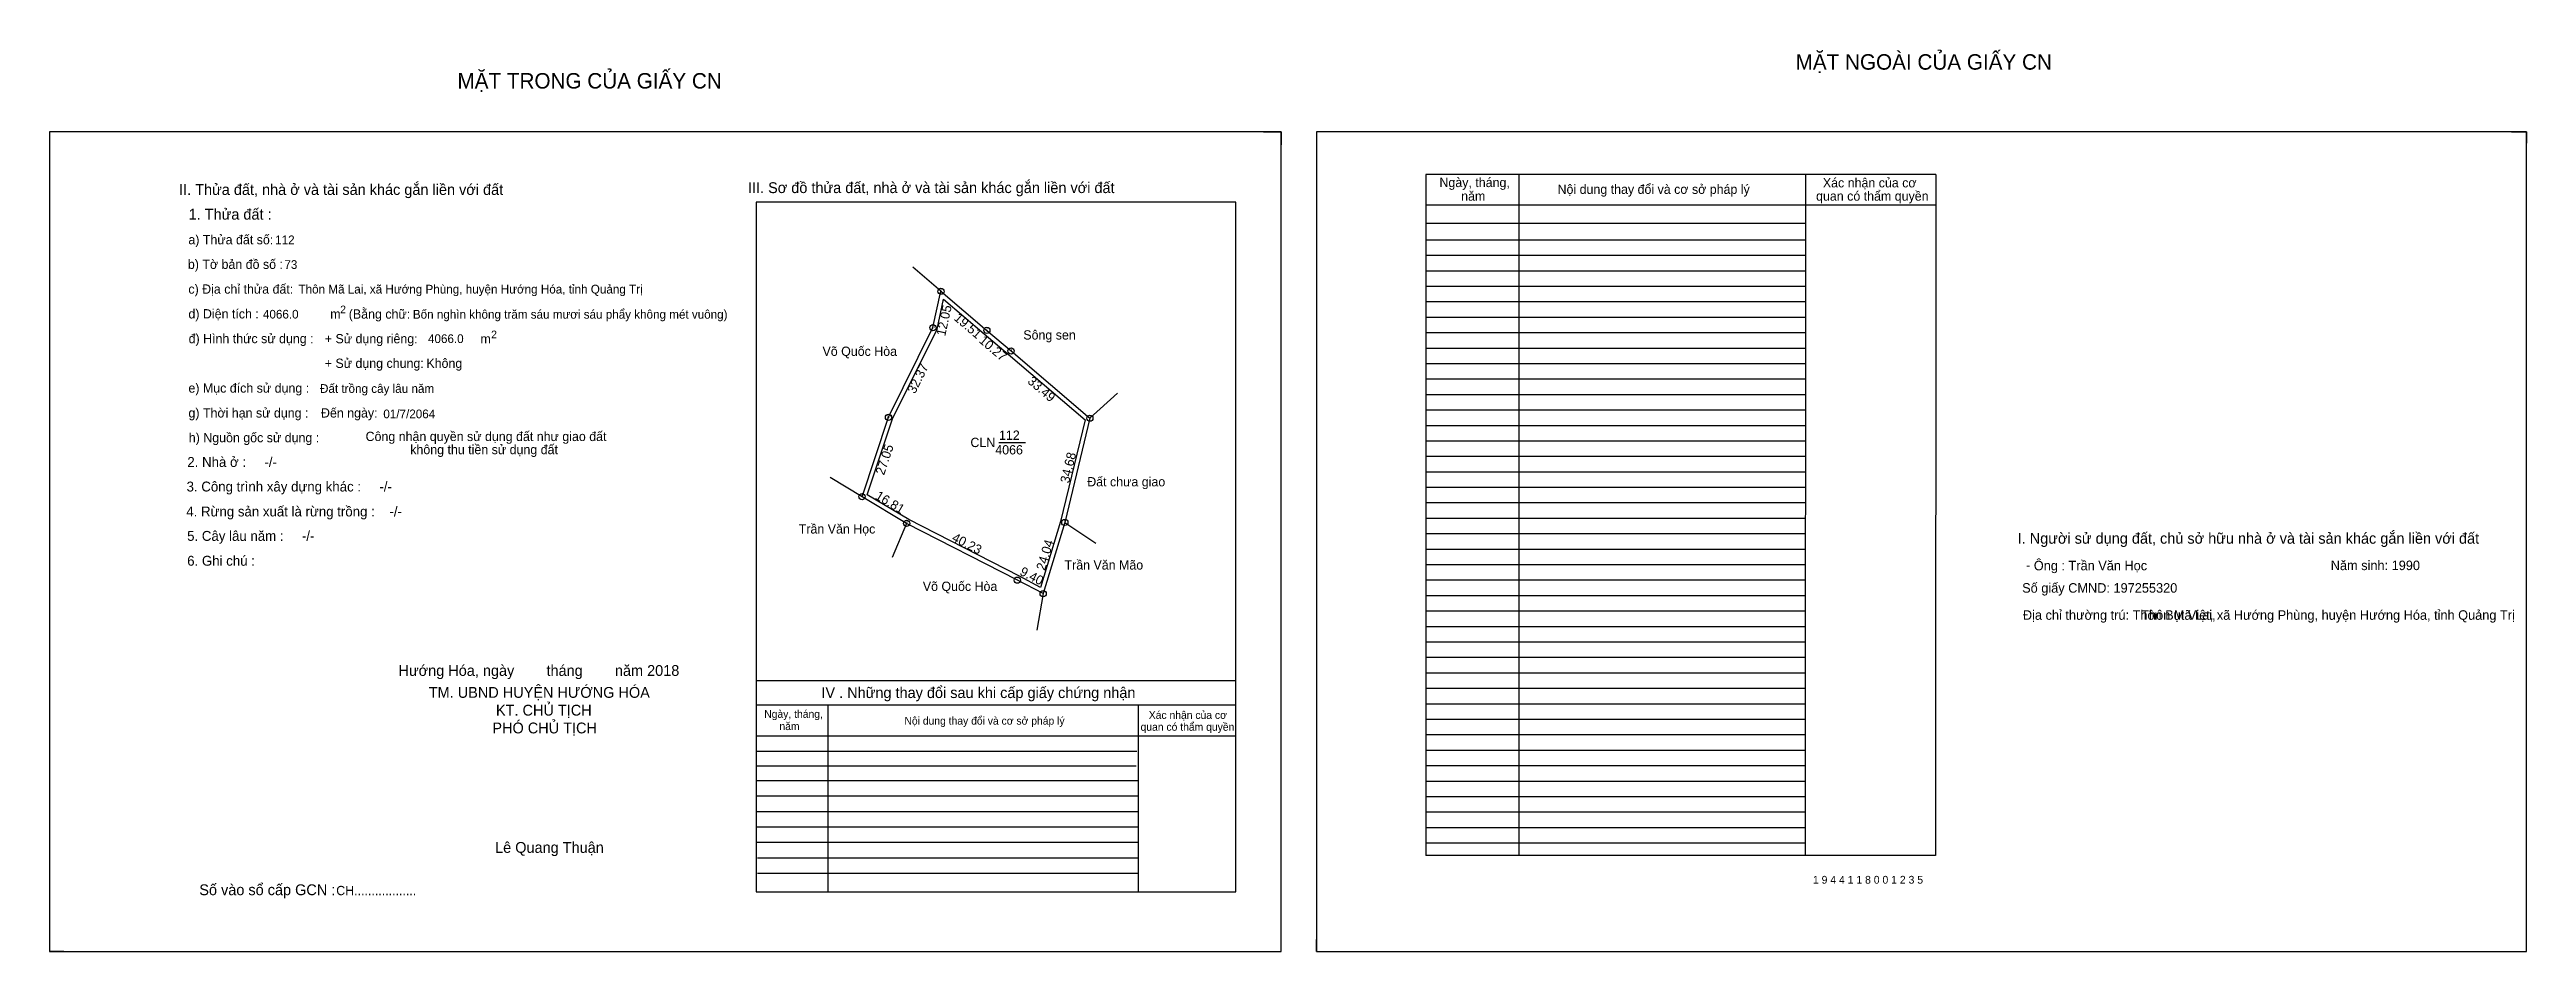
# Model space of a CAD drawing. Extents: x 534702 to 536164, y 1846662 to 1846982.
# Drawn here: x 534702 to 535503, y 1846690 to 1846982 of the extents above; entities that cross this region are included whole.
import ezdxf

# ---------------------------------------------------------------- set-up
doc = ezdxf.new("R2010")
doc.units = 0
for name, color, linetype in [('Default', 7, 'Continuous'), ('Level 10', 7, 'Continuous'), ('Level 11', 7, 'Continuous'), ('Level 13', 7, 'Continuous'), ('Level 27', 7, 'Continuous'), ('Level 4', 7, 'Continuous'), ('Level 49', 7, 'Continuous'), ('Level 55', 7, 'Continuous'), ('Level 6', 7, 'Continuous'), ('Level 60', 7, 'Continuous'), ('Level 7', 7, 'Continuous'), ('Level 8', 7, 'Continuous'), ('Level 9', 7, 'Continuous')]:
    doc.layers.add(name, color=color, linetype=linetype)

msp = doc.modelspace()

# ---------------------------------------------------------------- texts
at = {"layer": 'Default'}
for s, p in [('e) Mục đích sử dụng :', (534746.82, 1846870.97)), ('g) Thời hạn sử dụng :', (534746.84, 1846862.93)), ('Đến ngày:', (534789.67, 1846862.93)), ('h) Nguồn gốc sử dụng :', (534746.94, 1846854.93)), ('Công nhận quyền sử dụng đất như giao đất', (534804.09, 1846855.33)), ('không thu tiền sử dụng đất', (534818.52, 1846851.08))]:
    msp.add_text(s, height=3, dxfattribs=at).set_placement(p)
at = {"layer": 'Level 13'}
for s, p in [('CLN', (534999.59, 1846853.38)), ('112', (535008.83, 1846855.72)), ('4066', (535007.62, 1846851))]:
    msp.add_text(s, height=3, dxfattribs=at).set_placement(p)
at = {"layer": 'Level 4'}
msp.add_text('Thôn Mã Lai,', height=3.08, dxfattribs=at).set_placement((535378.02, 1846797.54))
at = {"layer": 'Level 49'}
for s, rotation, p in [('12.05', 77.68269, (534991.43, 1846889.11)), ('19.51', 319.55157, (534994.02, 1846894.71)), ('10.27', 319.58021, (535002.11, 1846887.45)), ('32.37', 63.62493, (534981.69, 1846870.42)), ('33.49', 319.5416, (535017.81, 1846874.27)), ('27.05', 71.57175, (534971.66, 1846844.12)), ('34.68', 76.4927, (535031.46, 1846841.51)), ('16.81', 329.07132, (534968.54, 1846836.82)), ('40.23', 332.86169, (534993.33, 1846823.14)), ('24.04', 73.07249, (535023.64, 1846813.27)), ('9.40', 332.42604, (535015.27, 1846812.19))]:
    msp.add_text(s, height=3, rotation=rotation, dxfattribs=at).set_placement(p)
at = {"layer": 'Level 55'}
for s, height, p in [('1', 0.8, (534989.83, 1846903.77)), ('28', 0.22, (534989.9, 1846903.55)), ('28', 0.22, (534989.9, 1846903.55)), ('0', 0.22, (534989.98, 1846903.55)), ('0', 0.22, (534989.98, 1846903.55)), ('11', 0.8, (534986.96, 1846892)), ('28', 0.22, (534987.33, 1846891.78)), ('28', 0.22, (534987.33, 1846891.78)), ('2', 0.8, (535004.63, 1846891.11)), ('0', 0.22, (535004.83, 1846890.89)), ('0', 0.22, (535004.83, 1846890.89)), ('3', 0.8, (535012.48, 1846884.45)), ('0', 0.22, (535012.65, 1846884.23)), ('0', 0.22, (535012.65, 1846884.23)), ('10', 0.8, (534972.53, 1846863)), ('28', 0.22, (534972.95, 1846862.78)), ('28', 0.22, (534972.95, 1846862.78)), ('4', 0.8, (535037.93, 1846862.72)), ('0', 0.22, (535038.13, 1846862.5)), ('0', 0.22, (535038.13, 1846862.5)), ('9', 0.8, (534964.28, 1846837.34)), ('113', 0.22, (534964.32, 1846837.12)), ('28', 0.22, (534964.4, 1846837.12)), ('28', 0.22, (534964.4, 1846837.12)), ('8', 0.8, (534978.71, 1846828.7)), ('113', 0.22, (534978.74, 1846828.48)), ('43', 0.22, (534978.82, 1846828.48)), ('307', 0.22, (535029.87, 1846828.78)), ('5', 0.8, (535029.85, 1846829)), ('7', 0.8, (535014.5, 1846810.35)), ('43', 0.22, (535014.62, 1846810.13)), ('6', 0.8, (535022.83, 1846806)), ('307', 0.22, (535022.87, 1846805.78)), ('43', 0.22, (535022.95, 1846805.78))]:
    msp.add_text(s, height=height, dxfattribs=at).set_placement(p)
at = {"layer": 'Level 6'}
for s, height, p in [('112', 2.816, (534774.87, 1846918.97)), ('73', 2.816, (534777.84, 1846910.98)), ('Thôn Mã Lai, xã Hướng Phùng, huyện Hướng Hóa, tỉnh Quảng Trị', 2.82, (534782.4, 1846903.03)), ('4066.0', 2.816, (534770.91, 1846894.93)), ('Bốn nghìn không trăm sáu mươi sáu phẩy không mét vuông)', 2.816, (534819.37, 1846894.9)), ('4066.0', 2.816, (534824.26, 1846887.02)), ('Đất trồng cây lâu năm', 2.82, (534789.36, 1846870.9)), ('01/7/2064', 2.82, (534809.82, 1846862.69)), ('Ông : Trần Văn Học', 3.08, (535343.3, 1846813.53)), ('Năm sinh: 1990', 3.08, (535439.27, 1846813.6)), ('Số giấy CMND: 197255320', 3.08, (535339.53, 1846806.3)), ('Địa chỉ thường trú: Thôn Bụt Việt, xã Hướng Phùng, huyện Hướng Hóa, tỉnh Quảng Trị', 3.08, (535339.77, 1846797.54)), (' 1 9 4 4 1 1 8 0 0 1 2 3 5', 2.52, (535270.96, 1846712.22))]:
    msp.add_text(s, height=height, dxfattribs=at).set_placement(p)
at = {"layer": 'Level 60'}
for s, p in [('Sông sen', (535016.68, 1846888.14)), ('Võ Quốc Hòa', (534951.78, 1846882.86)), ('Đất chưa giao', (535037.34, 1846840.68)), ('Trần Văn Học', (534944.1, 1846825.42)), ('Trần Văn Mão', (535030, 1846813.77)), ('Võ Quốc Hòa', (534984.2, 1846806.87))]:
    msp.add_text(s, height=3, dxfattribs=at).set_placement(p)
at = {"layer": 'Level 7'}
for s, height, p in [('MẶT NGOÀI CỦA GIẤY CN', 4.9998, (535266.31, 1846975.4)), ('MẶT TRONG CỦA GIẤY CN', 4.9998, (534833.78, 1846969.3)), ('II. Thửa đất, nhà ở và tài sản khác gắn liền với đất', 3.4998, (534743.81, 1846934.9)), ('III. Sơ đồ thửa đất, nhà ở và tài sản khác gắn liền với đất', 3.4998, (534927.69, 1846935.5)), ('Ngày, tháng,', 3, (535151.19, 1846937.44)), ('năm', 3, (535158.2, 1846933.04)), ('Nội dung thay đổi và cơ sở pháp lý', 3, (535189.36, 1846935.24)), (' quan có thẩm quyền', 3, (535271.81, 1846933.04)), ('Xác nhận của cơ', 3, (535275.11, 1846937.34)), ('1. Thửa đất :', 3.4998, (534746.89, 1846926.91)), ('a) Thửa đất số:', 3, (534746.81, 1846918.94)), ('b) Tờ bản đồ số :', 3, (534746.65, 1846910.98)), ('c) Địa chỉ thửa đất:', 3, (534746.81, 1846902.97)), ('d) Diện tích :', 3, (534746.83, 1846894.97)), ('m', 3, (534792.66, 1846894.91)), ('2', 2.5, (534795.89, 1846896.62)), ('(Bằng chữ:', 3, (534798.65, 1846894.9)), ('đ) Hình thức sử dụng :', 3, (534746.89, 1846886.96)), ('+ Sử dụng riêng:', 3, (534790.9, 1846886.93)), ('m', 3, (534841.21, 1846886.88)), ('2', 2.5, (534844.68, 1846888.54)), ('+ Sử dụng chung:', 3, (534790.88, 1846878.98)), ('Không', 3, (534823.74, 1846878.98)), ('2. Nhà ở :     -/-', 3.1998, (534746.47, 1846846.96)), ('3. Công trình xây dựng khác :     -/-', 3.1998, (534746.23, 1846839.02)), ('4. Rừng sản xuất là rừng trồng :    -/-', 3.1998, (534746.14, 1846830.96)), ('5. Cây lâu năm :     -/-', 3.1998, (534746.41, 1846823.06)), ('I. Người sử dụng đất, chủ sở hữu nhà ở và tài sản khác gắn liền với đất', 3.4998, (535338.08, 1846822.13)), ('6. Ghi chú :', 3.1998, (534746.43, 1846815.02)), ('-', 3.2, (535340.76, 1846813.63)), ('Hướng Hóa, ngày        tháng        năm 2018', 3.5, (534814.73, 1846779.4)), ('TM. UBND HUYỆN HƯỚNG HÓA', 3.5, (534824.51, 1846772.31)), ('IV . Những thay đổi sau khi cấp giấy chứng nhận', 3.4998, (534951.43, 1846772.24)), ('KT. CHỦ TỊCH', 3.5, (534846.23, 1846766.56)), ('Ngày, tháng,', 2.5, (534932.94, 1846765.84)), ('Xác nhận của cơ', 2.5, (535057.24, 1846765.5)), ('PHÓ CHỦ TỊCH', 3.5, (534845.07, 1846760.81)), ('năm', 2.5, (534937.85, 1846761.88)), ('Nội dung thay đổi và cơ sở pháp lý', 2.5, (534978.25, 1846763.64)), (' quan có thẩm quyền', 2.5, (535053.65, 1846761.66)), ('Lê Quang Thuận', 3.5, (534845.95, 1846722.19)), ('Số vào sổ cấp GCN :', 3.4998, (534750.34, 1846708.5)), ('CH..................', 3, (534794.6, 1846708.5))]:
    msp.add_text(s, height=height, dxfattribs=at).set_placement(p)

# ---------------------------------------------------------------- linework, layer by layer
at = {"layer": 'Level 10'}
for p, q in [((535094.33, 1846955.3), (535100.01, 1846955.3)), ((535100.01, 1846955.3), (535100.01, 1846951.1)), ((535497.73, 1846955.3), (535502.53, 1846955.3)), ((535502.53, 1846955.3), (535502.53, 1846951.6)), ((534990.05, 1846903.77), (535004.9, 1846891.11)), ((534701.93, 1846694.2), (534701.93, 1846690.3)), ((534706.53, 1846690.3), (534701.93, 1846690.3)), ((535111.41, 1846690.3), (535111.41, 1846694.2)), ((535111.41, 1846690.3), (535114.93, 1846690.3))]:
    msp.add_line(p, q, dxfattribs=at)
for points in [[(534701.93, 1846690.3), (535100.01, 1846690.3), (535100.01, 1846955.3), (534701.93, 1846955.3)], [(535111.41, 1846690.3), (535502.53, 1846690.3), (535502.53, 1846955.3), (535111.41, 1846955.3)], [(535030.1, 1846829), (535023.1, 1846806), (535014.77, 1846810.35), (534978.97, 1846828.7), (534964.55, 1846837.34), (534973.1, 1846863), (534987.48, 1846892), (534990.05, 1846903.77), (535004.9, 1846891.11), (535012.72, 1846884.45), (535038.2, 1846862.72)], [(535028.75, 1846829.37), (535022.26, 1846808.02), (535015.42, 1846811.59), (534979.65, 1846829.92), (534966.24, 1846837.96), (534974.4, 1846862.47), (534988.81, 1846891.53), (534990.92, 1846901.19), (535004, 1846890.04), (535011.81, 1846883.38), (535036.64, 1846862.21)]]:
    msp.add_lwpolyline(points, close=True, dxfattribs=at)
at = {"layer": 'Level 11'}
for centre in [(534990.05, 1846903.77), (534987.48, 1846892), (535004.9, 1846891.11), (535012.72, 1846884.45), (534973.1, 1846863), (535038.2, 1846862.72), (534964.55, 1846837.34), (534978.97, 1846828.7), (535030.1, 1846829), (535030.1, 1846829), (535014.77, 1846810.35), (535023.1, 1846806)]:
    msp.add_circle(centre, 1, dxfattribs=at)
at = {"layer": 'Level 27'}
for p, q in [((534990.05, 1846903.77), (534980.92, 1846911.56)), ((535038.2, 1846862.72), (535047.11, 1846870.76)), ((534964.55, 1846837.34), (534954.26, 1846843.5)), ((534978.97, 1846828.7), (534974.29, 1846817.65)), ((535030.1, 1846829), (535040.09, 1846822.34)), ((535023.1, 1846806), (535021.02, 1846794.18))]:
    msp.add_line(p, q, dxfattribs=at)
at = {"layer": 'Level 7'}
for p, q in [((535269.41, 1846920.3), (535146.81, 1846920.3)), ((535269.41, 1846915.3), (535146.81, 1846915.3)), ((535269.41, 1846910.3), (535146.81, 1846910.3)), ((535269.41, 1846905.3), (535146.81, 1846905.3)), ((535269.41, 1846900.3), (535146.81, 1846900.3)), ((535269.41, 1846895.3), (535146.81, 1846895.3)), ((535269.41, 1846890.3), (535146.81, 1846890.3)), ((535269.41, 1846885.3), (535146.81, 1846885.3)), ((535269.41, 1846880.3), (535146.81, 1846880.3)), ((535269.41, 1846875.3), (535146.81, 1846875.3)), ((535269.41, 1846870.3), (535146.81, 1846870.3)), ((535269.41, 1846865.3), (535146.81, 1846865.3)), ((535269.41, 1846860.3), (535146.81, 1846860.3)), ((535269.41, 1846855.3), (535146.81, 1846855.3)), ((535269.41, 1846850.3), (535146.81, 1846850.3)), ((535269.41, 1846845.3), (535146.81, 1846845.3)), ((535269.41, 1846840.3), (535146.81, 1846840.3)), ((535269.41, 1846835.3), (535146.81, 1846835.3)), ((535269.41, 1846830.3), (535146.81, 1846830.3)), ((535269.41, 1846825.3), (535146.81, 1846825.3)), ((535269.41, 1846820.3), (535146.81, 1846820.3)), ((535269.41, 1846815.3), (535146.81, 1846815.3)), ((535269.41, 1846810.3), (535146.81, 1846810.3)), ((535269.41, 1846805.3), (535146.81, 1846805.3)), ((535269.41, 1846800.3), (535146.81, 1846800.3)), ((535269.41, 1846795.3), (535146.81, 1846795.3)), ((535269.41, 1846790.3), (535146.81, 1846790.3)), ((535269.41, 1846785.3), (535146.81, 1846785.3)), ((535269.41, 1846780.3), (535146.81, 1846780.3)), ((535269.41, 1846775.3), (535146.81, 1846775.3)), ((535269.41, 1846770.3), (535146.81, 1846770.3)), ((535269.41, 1846765.3), (535146.81, 1846765.3)), ((535269.41, 1846760.3), (535146.81, 1846760.3)), ((535053.39, 1846754.96), (534930.33, 1846754.96)), ((535269.41, 1846755.3), (535146.81, 1846755.3)), ((535053.17, 1846750.22), (534930.33, 1846750.22)), ((535053.81, 1846745.48), (534930.33, 1846745.48)), ((535269.41, 1846750.3), (535146.81, 1846750.3)), ((535269.41, 1846745.3), (535146.81, 1846745.3)), ((535053.81, 1846740.48), (534930.33, 1846740.48)), ((535269.41, 1846740.3), (535146.81, 1846740.3)), ((535053.81, 1846735.48), (534930.33, 1846735.48)), ((535053.81, 1846730.48), (534930.33, 1846730.48)), ((535269.41, 1846735.3), (535146.81, 1846735.3)), ((535269.41, 1846730.3), (535146.81, 1846730.3)), ((535053.81, 1846725.48), (534930.33, 1846725.48)), ((535053.81, 1846720.48), (534930.73, 1846720.48)), ((535269.41, 1846725.3), (535146.81, 1846725.3)), ((535053.81, 1846715.48), (534930.73, 1846715.48))]:
    msp.add_line(p, q, dxfattribs=at)
at = {"layer": 'Level 8'}
for p, q in [((535311.61, 1846941.54), (535146.81, 1846941.54)), ((535146.81, 1846941.54), (535146.81, 1846721.3)), ((535176.81, 1846941.54), (535176.81, 1846721.3)), ((535269.49, 1846941.44), (535269.41, 1846721.3)), ((535311.61, 1846941.54), (535311.53, 1846721.3)), ((535085.33, 1846932.6), (534930.33, 1846932.6)), ((534930.33, 1846932.6), (534930.33, 1846709.6)), ((535085.33, 1846709.6), (535085.33, 1846932.6)), ((535311.61, 1846931.54), (535146.81, 1846931.54)), ((535269.41, 1846925.66), (535146.81, 1846925.66)), ((535085.33, 1846777.8), (534930.33, 1846777.8)), ((535085.33, 1846769.94), (534930.33, 1846769.94)), ((534953.47, 1846769.94), (534953.47, 1846709.6)), ((535053.81, 1846769.94), (535053.81, 1846709.6)), ((535085.33, 1846759.94), (534930.33, 1846759.94)), ((535311.53, 1846721.3), (535146.81, 1846721.3)), ((534930.33, 1846709.6), (535085.33, 1846709.6))]:
    msp.add_line(p, q, dxfattribs=at)
at = {"layer": 'Level 9'}
msp.add_line((535008.72, 1846854.88), (535017.35, 1846854.88), dxfattribs=at)

msp.set_redraw_order([(e.dxf.handle, doc.entitydb.next_handle()) for e in msp.query("TEXT MTEXT ATTDEF DIMENSION ARC_DIMENSION")])  # texts and dimensions are drawn at this point

doc.saveas('drawing.dxf')
